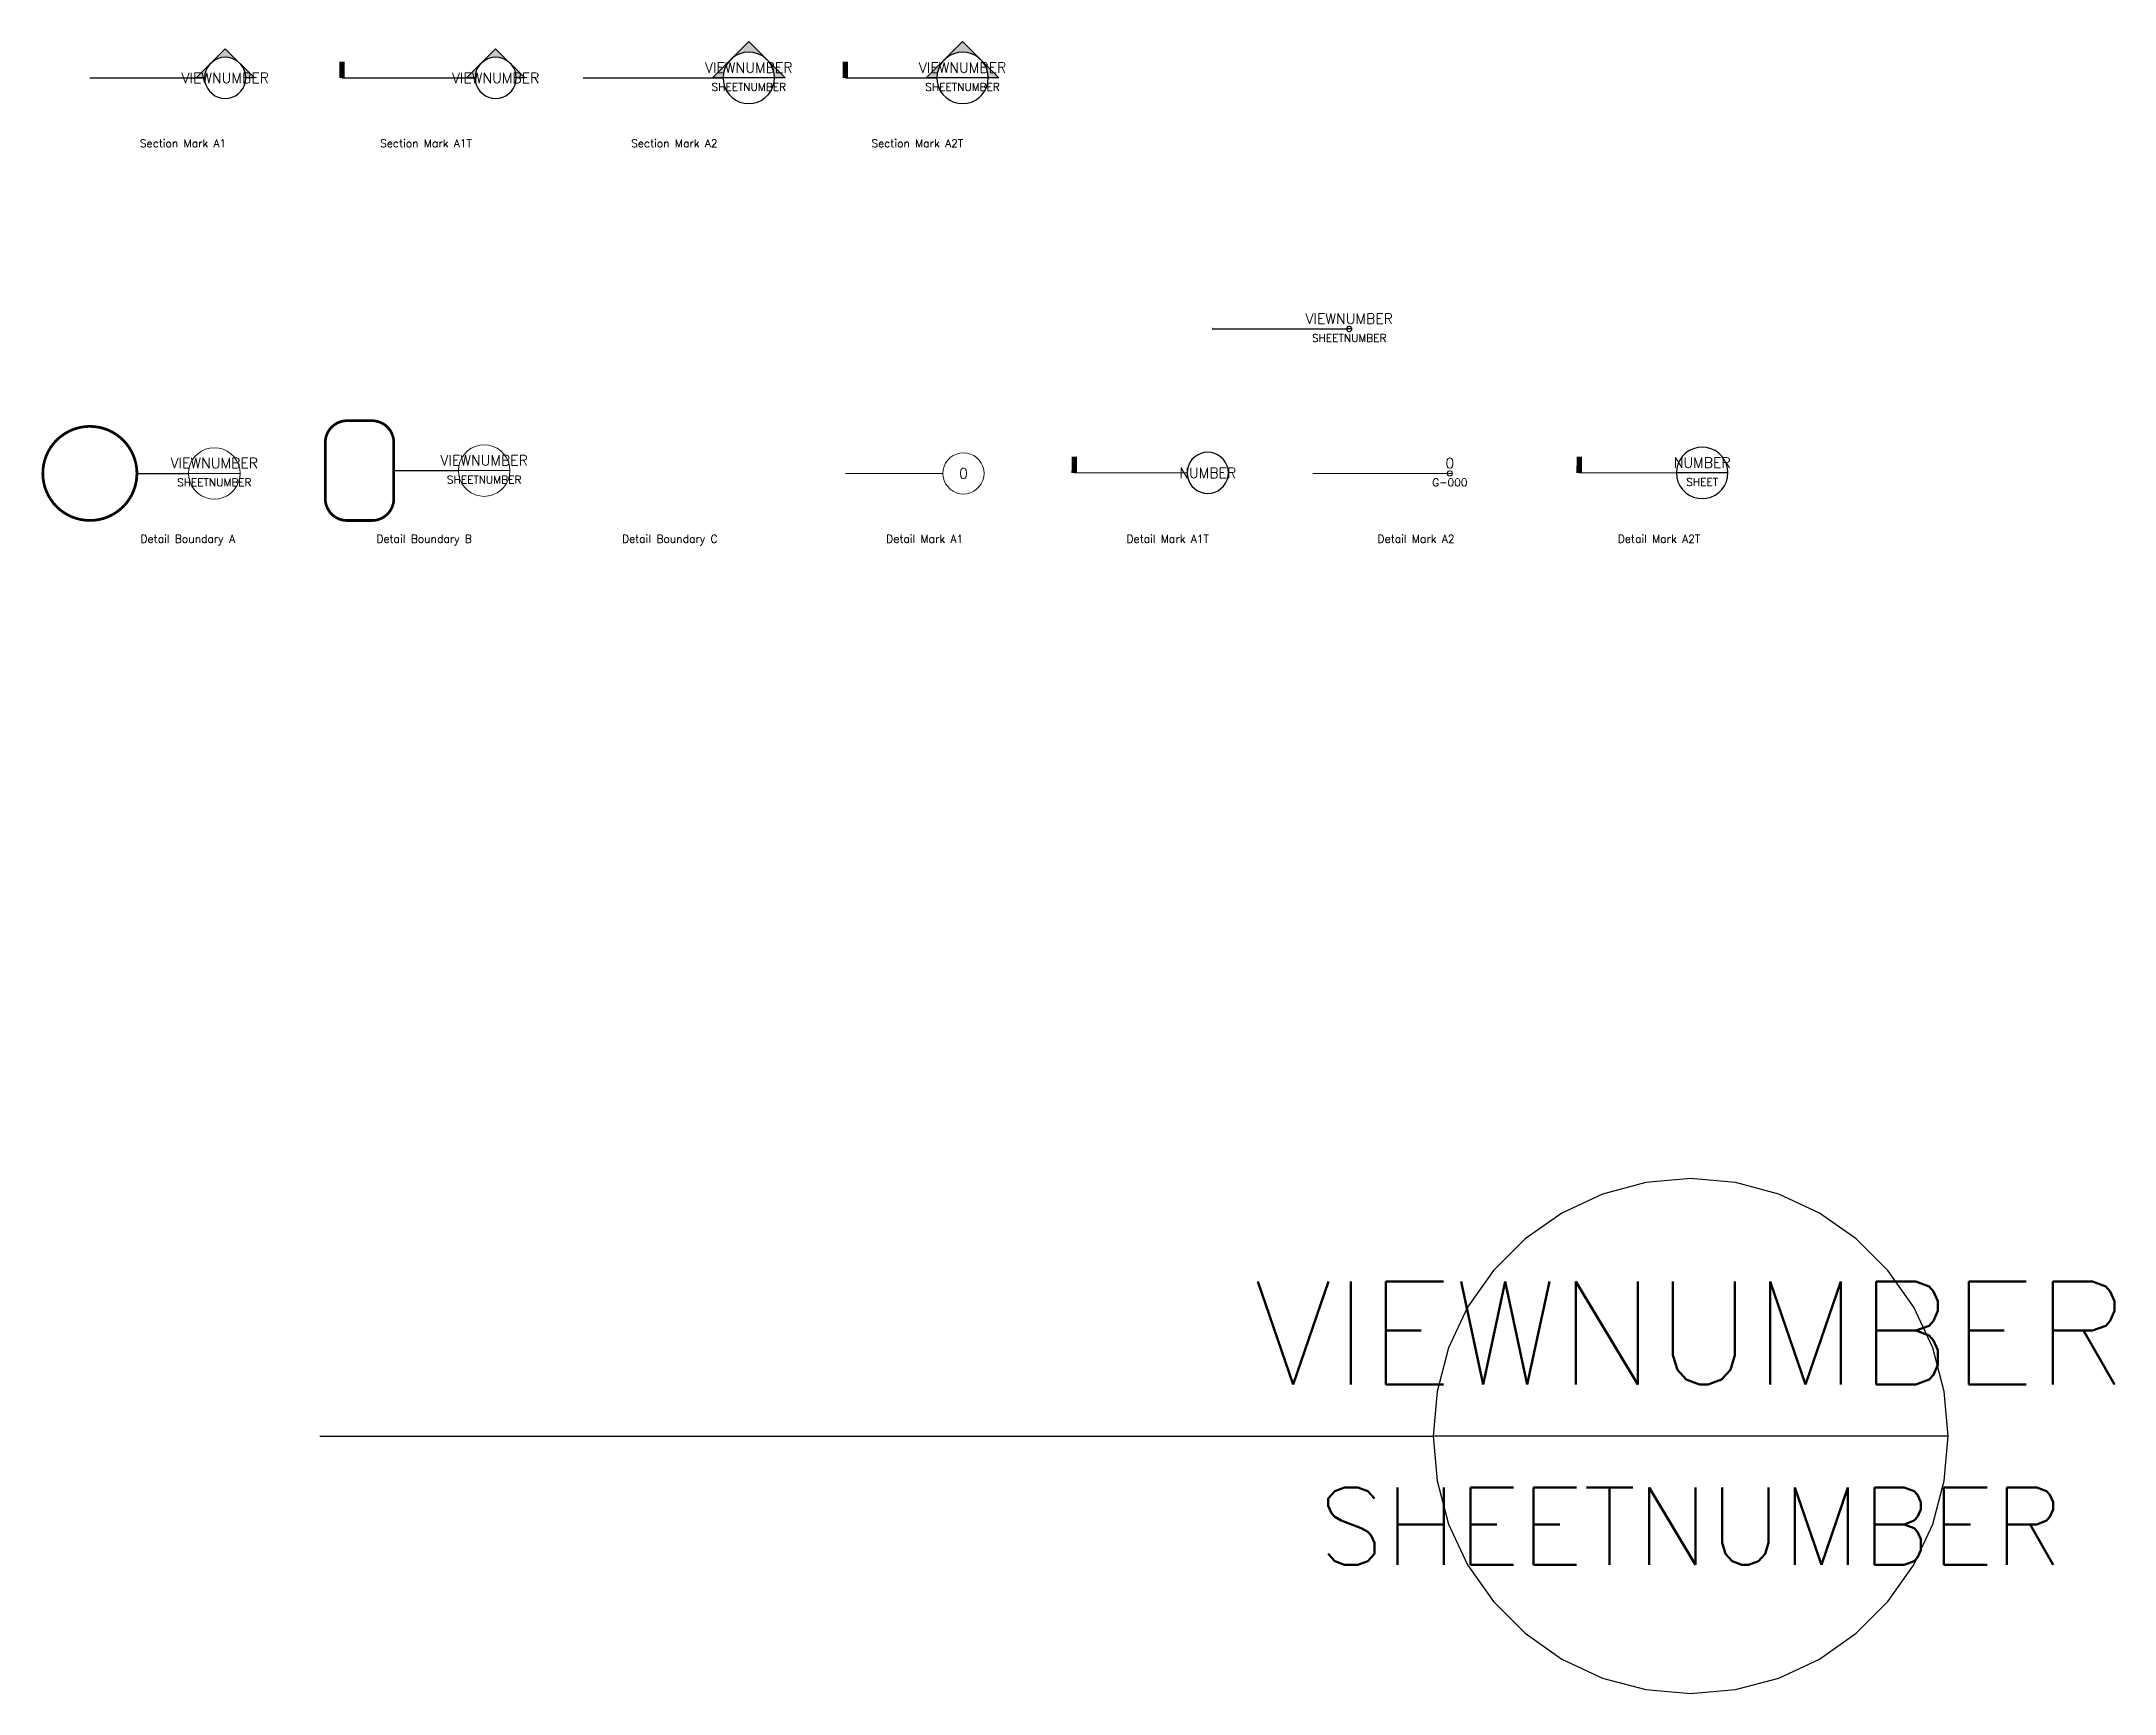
# Model space of a CAD drawing. Header units: millimetres. Extents: x -1452 to 198559, y -2095 to 85627.
# Drawn here: x 189339 to 195376, y 6816 to 11628 of the extents above; entities that cross this region are included whole.
import ezdxf
from ezdxf.enums import TextEntityAlignment as Align

# ---------------------------------------------------------------- set-up
doc = ezdxf.new("R2010")
doc.units = ezdxf.units.MM
doc.header["$LTSCALE"] = 0.5
doc.set_wipeout_variables(frame=1)
doc.linetypes.add('DASHED2', pattern=[9.525, 6.35, -3.175])
doc.layers.add('A060A', color=191, linetype='Continuous', lineweight=25)
doc.layers.add('Aec-Detail-Marks', color=150, linetype='Continuous', lineweight=18)
doc.styles.add('Arch-Dim', font='romans.shx', dxfattribs={"width": 0.75})
doc.styles.add('RomanS', font='romans.shx')
doc.dimstyles.new('Aec-Arch-M-100', dxfattribs={"dimscale": 100, "dimtxt": 2.5, "dimasz": 1.5, "dimexe": 1.5, "dimexo": 1.5, "dimgap": 0.8, "dimtad": 1, "dimdec": 0, "dimzin": 3, "dimdsep": 46, "dimtxsty": 'Arch-Dim', "dimblk": 'ARCHTICK', "dimcen": 2.5, "dimazin": 2, "dimtfac": 0.75, "dimtdec": 0, "dimtix": 1, "dimtmove": 2, "dimatfit": 2, "dimfxl": 1, "dimtolj": 1, "dimtzin": 0, "dimarcsym": 0})

msp = doc.modelspace()

# ---------------------------------------------------------------- texts
at = {"style": 'RomanS'}
for s, p in [('Section Mark A1', (189877.8, 11320.1)), ('Section Mark A1T', (190593.1, 11320.1)), ('Section Mark A2', (191308.4, 11320.1)), ('Section Mark A2T', (192023.7, 11320.1)), ('Detail Boundary A', (189903.2, 10167.9)), ('Detail Boundary B', (190593.1, 10167.9)), ('Detail Boundary C', (191308.4, 10167.9)), ('Detail Mark A1', (192023.7, 10167.9)), ('Detail Mark A1T', (192739.1, 10167.9)), ('Detail Mark A2', (193454.4, 10167.9)), ('Detail Mark A2T', (194169.7, 10167.9))]:
    msp.add_text(s, height=22.86, dxfattribs=at).set_placement(p, align=Align.RIGHT)

# ---------------------------------------------------------------- blocks, each defined once
blk = doc.blocks.new('*U27')
at = {"layer": 'Aec-Detail-Marks'}
blk.add_lwpolyline([(0, 0, 1.59, 1.59, 0), (0.02, 4.76, 0, 0, 0)], format="xyseb", dxfattribs=at)
blk = doc.blocks.new('*U28')
at = {"layer": 'Aec-Detail-Marks'}
blk.add_lwpolyline([(0, 0, 1.59, 1.59, 0), (0.03, 4.76, 0, 0, 0)], format="xyseb", dxfattribs=at)
blk = doc.blocks.new('Anno_Detail_A1_large_wo')
at = {"color": 0, "linetype": 'ByBlock', "lineweight": -2}
blk.add_wipeout([(2.67, 0), (2.63, 0.46), (2.51, 0.91), (2.31, 1.33), (2.04, 1.71), (1.71, 2.04), (1.33, 2.31), (0.91, 2.51), (0.46, 2.63), (0, 2.67), (-0.46, 2.63), (-0.91, 2.51), (-1.33, 2.31), (-1.71, 2.04), (-2.04, 1.71), (-2.31, 1.33), (-2.51, 0.91), (-2.63, 0.46), (-2.67, 0), (-2.63, -0.46), (-2.51, -0.91), (-2.31, -1.33), (-2.04, -1.71), (-1.71, -2.04), (-1.33, -2.31), (-0.91, -2.51), (-0.46, -2.63), (0, -2.67), (0.46, -2.63), (0.91, -2.51), (1.33, -2.31), (1.71, -2.04), (2.04, -1.71), (2.31, -1.33), (2.51, -0.91), (2.63, -0.46)], dxfattribs=at)
blk.add_lwpolyline([(2.67, 0), (2.63, 0.46), (2.51, 0.91), (2.31, 1.33), (2.04, 1.71), (1.71, 2.04), (1.33, 2.31), (0.91, 2.51), (0.46, 2.63), (0, 2.67), (-0.46, 2.63), (-0.91, 2.51), (-1.33, 2.31), (-1.71, 2.04), (-2.04, 1.71), (-2.31, 1.33), (-2.51, 0.91), (-2.63, 0.46), (-2.67, 0), (-2.63, -0.46), (-2.51, -0.91), (-2.31, -1.33), (-2.04, -1.71), (-1.71, -2.04), (-1.33, -2.31), (-0.91, -2.51), (-0.46, -2.63), (0, -2.67), (0.46, -2.63), (0.91, -2.51), (1.33, -2.31), (1.71, -2.04), (2.04, -1.71), (2.31, -1.33), (2.51, -0.91), (2.63, -0.46)], close=True, dxfattribs=at)
at = {"color": 0, "linetype": 'ByBlock', "lineweight": -2, "style": 'RomanS'}
blk.add_attdef('NUMBER', text='', height=1.33, dxfattribs=at).set_placement((0, 0), align=Align.MIDDLE)
blk = doc.blocks.new('_ArchTick')
at = {"color": 0, "linetype": 'ByBlock', "const_width": 0.15}
blk.add_lwpolyline([(-0.5, -0.5), (0.5, 0.5)], dxfattribs=at)
blk = doc.blocks.new('Anno_Detail_A2_large_wo')
at = {"color": 0, "linetype": 'ByBlock', "lineweight": -2}
blk.add_wipeout([(3.33, 0), (3.28, 0.58), (3.13, 1.14), (2.89, 1.67), (2.55, 2.14), (2.14, 2.55), (1.67, 2.89), (1.14, 3.13), (0.58, 3.28), (0, 3.33), (-0.58, 3.28), (-1.14, 3.13), (-1.67, 2.89), (-2.14, 2.55), (-2.55, 2.14), (-2.89, 1.67), (-3.13, 1.14), (-3.28, 0.58), (-3.33, 0), (-3.28, -0.58), (-3.13, -1.14), (-2.89, -1.67), (-2.55, -2.14), (-2.14, -2.55), (-1.67, -2.89), (-1.14, -3.13), (-0.58, -3.28), (0, -3.33), (0.58, -3.28), (1.14, -3.13), (1.67, -2.89), (2.14, -2.55), (2.55, -2.14), (2.89, -1.67), (3.13, -1.14), (3.28, -0.58)], dxfattribs=at)
blk.add_line((3.33, 0), (-3.33, 0), dxfattribs=at)
blk.add_lwpolyline([(3.33, 0), (3.28, 0.58), (3.13, 1.14), (2.89, 1.67), (2.55, 2.14), (2.14, 2.55), (1.67, 2.89), (1.14, 3.13), (0.58, 3.28), (0, 3.33), (-0.58, 3.28), (-1.14, 3.13), (-1.67, 2.89), (-2.14, 2.55), (-2.55, 2.14), (-2.89, 1.67), (-3.13, 1.14), (-3.28, 0.58), (-3.33, 0), (-3.28, -0.58), (-3.13, -1.14), (-2.89, -1.67), (-2.55, -2.14), (-2.14, -2.55), (-1.67, -2.89), (-1.14, -3.13), (-0.58, -3.28), (0, -3.33), (0.58, -3.28), (1.14, -3.13), (1.67, -2.89), (2.14, -2.55), (2.55, -2.14), (2.89, -1.67), (3.13, -1.14), (3.28, -0.58)], close=True, dxfattribs=at)
at = {"color": 0, "linetype": 'ByBlock', "lineweight": -2, "style": 'RomanS'}
blk.add_attdef('NUMBER', text='', height=1.33, dxfattribs=at).set_placement((0, 0.67), align=Align.CENTER)
blk.add_attdef('SHEET', text='', height=1, dxfattribs=at).set_placement((0, -0.67), align=Align.TOP_CENTER)
blk = doc.blocks.new('*U128')
at = {"color": 0, "linetype": 'ByBlock', "lineweight": -2}
blk.add_wipeout([(7.5, 0), (7.4, 1.3), (7, 2.6), (6.5, 3.7), (5.7, 4.8), (4.8, 5.7), (3.7, 6.5), (2.6, 7), (1.3, 7.4), (0, 7.5), (-1.3, 7.4), (-2.6, 7), (-3.8, 6.5), (-4.8, 5.7), (-5.7, 4.8), (-6.5, 3.7), (-7, 2.6), (-7.4, 1.3), (-7.5, 0), (-7.4, -1.3), (-7, -2.6), (-6.5, -3.8), (-5.7, -4.8), (-4.8, -5.7), (-3.8, -6.5), (-2.6, -7), (-1.3, -7.4), (0, -7.5), (1.3, -7.4), (2.6, -7), (3.7, -6.5), (4.8, -5.7), (5.7, -4.8), (6.5, -3.8), (7, -2.6), (7.4, -1.3)], dxfattribs=at)
blk.add_line((7.5, 0), (-7.5, 0), dxfattribs=at)
blk.add_lwpolyline([(7.5, 0), (7.4, 1.3), (7, 2.6), (6.5, 3.7), (5.7, 4.8), (4.8, 5.7), (3.7, 6.5), (2.6, 7), (1.3, 7.4), (0, 7.5), (-1.3, 7.4), (-2.6, 7), (-3.8, 6.5), (-4.8, 5.7), (-5.7, 4.8), (-6.5, 3.7), (-7, 2.6), (-7.4, 1.3), (-7.5, 0), (-7.4, -1.3), (-7, -2.6), (-6.5, -3.8), (-5.7, -4.8), (-4.8, -5.7), (-3.8, -6.5), (-2.6, -7), (-1.3, -7.4), (0, -7.5), (1.3, -7.4), (2.6, -7), (3.7, -6.5), (4.8, -5.7), (5.7, -4.8), (6.5, -3.8), (7, -2.6), (7.4, -1.3)], close=True, dxfattribs=at)
at = {"layer": 'Aec-Detail-Marks', "color": 0, "linetype": 'ByBlock', "lineweight": -2}
blk.add_lwpolyline([(-399.2, 0), (-7.5, 0)], dxfattribs=at)
at = {"color": 0, "linetype": 'ByBlock', "lineweight": -2, "style": 'RomanS'}
blk.add_attdef('NUMBER', text='', height=3, dxfattribs=at).set_placement((0, 1.5), align=Align.CENTER)
blk.add_attdef('SHEET', text='', height=2.25, dxfattribs=at).set_placement((0, -1.5), align=Align.TOP_CENTER)
blk = doc.blocks.new('*U123')
at = {"color": 0, "linetype": 'ByBlock', "lineweight": -2}
blk.add_lwpolyline([(-399.2, 0, 1.59, 1.59, 0), (-399.2, 4.8, 0, 0, 0)], format="xyseb", dxfattribs=at)
blk.add_wipeout([(7.5, 0), (7.4, 1.3), (7, 2.6), (6.5, 3.7), (5.7, 4.8), (4.8, 5.7), (3.7, 6.5), (2.6, 7), (1.3, 7.4), (0, 7.5), (-1.3, 7.4), (-2.6, 7), (-3.8, 6.5), (-4.8, 5.7), (-5.7, 4.8), (-6.5, 3.7), (-7, 2.6), (-7.4, 1.3), (-7.5, 0), (-7.4, -1.3), (-7, -2.6), (-6.5, -3.8), (-5.7, -4.8), (-4.8, -5.7), (-3.8, -6.5), (-2.6, -7), (-1.3, -7.4), (0, -7.5), (1.3, -7.4), (2.6, -7), (3.7, -6.5), (4.8, -5.7), (5.7, -4.8), (6.5, -3.8), (7, -2.6), (7.4, -1.3)], dxfattribs=at)
blk.add_line((7.5, 0), (-7.5, 0), dxfattribs=at)
blk.add_lwpolyline([(7.5, 0), (7.4, 1.3), (7, 2.6), (6.5, 3.7), (5.7, 4.8), (4.8, 5.7), (3.7, 6.5), (2.6, 7), (1.3, 7.4), (0, 7.5), (-1.3, 7.4), (-2.6, 7), (-3.8, 6.5), (-4.8, 5.7), (-5.7, 4.8), (-6.5, 3.7), (-7, 2.6), (-7.4, 1.3), (-7.5, 0), (-7.4, -1.3), (-7, -2.6), (-6.5, -3.8), (-5.7, -4.8), (-4.8, -5.7), (-3.8, -6.5), (-2.6, -7), (-1.3, -7.4), (0, -7.5), (1.3, -7.4), (2.6, -7), (3.7, -6.5), (4.8, -5.7), (5.7, -4.8), (6.5, -3.8), (7, -2.6), (7.4, -1.3)], close=True, dxfattribs=at)
at = {"layer": 'Aec-Detail-Marks', "color": 0, "linetype": 'ByBlock', "lineweight": -2}
blk.add_lwpolyline([(-399.2, 0), (-7.5, 0)], dxfattribs=at)
at = {"color": 0, "linetype": 'ByBlock', "lineweight": -2, "style": 'RomanS'}
blk.add_attdef('NUMBER', text='', height=3, dxfattribs=at).set_placement((0, 1.5), align=Align.CENTER)
blk.add_attdef('SHEET', text='', height=2.25, dxfattribs=at).set_placement((0, -1.5), align=Align.TOP_CENTER)
blk = doc.blocks.new('Anno_SheetSet_Detail_A2_large_wo')
at = {"color": 0, "linetype": 'ByBlock', "lineweight": -2}
blk.add_wipeout([(7.5, 0), (7.386, 1.302), (7.048, 2.565), (6.495, 3.75), (5.745, 4.821), (4.821, 5.745), (3.75, 6.495), (2.565, 7.048), (1.302, 7.386), (0, 7.5), (-1.302, 7.386), (-2.565, 7.048), (-3.75, 6.495), (-4.821, 5.745), (-5.745, 4.821), (-6.495, 3.75), (-7.048, 2.565), (-7.386, 1.302), (-7.5, 0), (-7.386, -1.302), (-7.048, -2.565), (-6.495, -3.75), (-5.745, -4.821), (-4.821, -5.745), (-3.75, -6.495), (-2.565, -7.048), (-1.302, -7.386), (0, -7.5), (1.302, -7.386), (2.565, -7.048), (3.75, -6.495), (4.821, -5.745), (5.745, -4.821), (6.495, -3.75), (7.048, -2.565), (7.386, -1.302)], dxfattribs=at)
blk.add_line((7.5, 0), (-7.5, 0), dxfattribs=at)
blk.add_lwpolyline([(7.5, 0), (7.386, 1.302), (7.048, 2.565), (6.495, 3.75), (5.745, 4.821), (4.821, 5.745), (3.75, 6.495), (2.565, 7.048), (1.302, 7.386), (0, 7.5), (-1.302, 7.386), (-2.565, 7.048), (-3.75, 6.495), (-4.821, 5.745), (-5.745, 4.821), (-6.495, 3.75), (-7.048, 2.565), (-7.386, 1.302), (-7.5, 0), (-7.386, -1.302), (-7.048, -2.565), (-6.495, -3.75), (-5.745, -4.821), (-4.821, -5.745), (-3.75, -6.495), (-2.565, -7.048), (-1.302, -7.386), (0, -7.5), (1.302, -7.386), (2.565, -7.048), (3.75, -6.495), (4.821, -5.745), (5.745, -4.821), (6.495, -3.75), (7.048, -2.565), (7.386, -1.302)], close=True, dxfattribs=at)
at = {"layer": 'Aec-Detail-Marks', "color": 0, "linetype": 'ByBlock', "lineweight": -2}
blk.add_lwpolyline([(-39.918, 0), (-7.5, 0)], dxfattribs=at)
at = {"color": 0, "linetype": 'ByBlock', "lineweight": -2, "style": 'RomanS'}
blk.add_attdef('NUMBER', text='', height=3, dxfattribs=at).set_placement((0, 1.5), align=Align.CENTER)
blk.add_attdef('SHEET', text='', height=2.25, dxfattribs=at).set_placement((0, -1.5), align=Align.TOP_CENTER)
blk = doc.blocks.new('*U25')
at = {"layer": 'A060A'}
blk.add_lwpolyline([(0, 0, 1.5875, 1.5875, 0), (0, 4.7625, 0, 0, 0)], format="xyseb", dxfattribs=at)
blk = doc.blocks.new('*U26')
at = {"layer": 'A060A'}
blk.add_lwpolyline([(0, 0, 1.5875, 1.5875, 0), (0, 4.7625, 0, 0, 0)], format="xyseb", dxfattribs=at)
blk = doc.blocks.new('Anno_Section_A1_large_wo')
at = {"color": 0}
blk.add_wipeout([(2.67, 0), (2.63, 0.46), (2.51, 0.91), (2.31, 1.33), (2.04, 1.71), (1.71, 2.04), (1.33, 2.31), (0.91, 2.51), (0.46, 2.63), (0, 2.67), (-0.46, 2.63), (-0.91, 2.51), (-1.33, 2.31), (-1.71, 2.04), (-2.04, 1.71), (-2.31, 1.33), (-2.51, 0.91), (-2.63, 0.46), (-2.67, 0), (-2.63, -0.46), (-2.51, -0.91), (-2.31, -1.33), (-2.04, -1.71), (-1.71, -2.04), (-1.33, -2.31), (-0.91, -2.51), (-0.46, -2.63), (0, -2.67), (0.46, -2.63), (0.91, -2.51), (1.33, -2.31), (1.71, -2.04), (2.04, -1.71), (2.31, -1.33), (2.51, -0.91), (2.63, -0.46)], dxfattribs=at)
blk.add_lwpolyline([(2.67, 0), (2.63, 0.46), (2.51, 0.91), (2.31, 1.33), (2.04, 1.71), (1.71, 2.04), (1.33, 2.31), (0.91, 2.51), (0.46, 2.63), (0, 2.67), (-0.46, 2.63), (-0.91, 2.51), (-1.33, 2.31), (-1.71, 2.04), (-2.04, 1.71), (-2.31, 1.33), (-2.51, 0.91), (-2.63, 0.46), (-2.67, 0), (-2.63, -0.46), (-2.51, -0.91), (-2.31, -1.33), (-2.04, -1.71), (-1.71, -2.04), (-1.33, -2.31), (-0.91, -2.51), (-0.46, -2.63), (0, -2.67), (0.46, -2.63), (0.91, -2.51), (1.33, -2.31), (1.71, -2.04), (2.04, -1.71), (2.31, -1.33), (2.51, -0.91), (2.63, -0.46)], close=True, dxfattribs=at)
at = {"color": 0, "linetype": 'ByBlock', "lineweight": -2, "style": 'RomanS'}
blk.add_attdef('NUMBER', text='', height=1.33, dxfattribs=at).set_placement((0, 0), align=Align.MIDDLE)
blk = doc.blocks.new('Anno_Arrow_A1_large')
at = {"linetype": 'ByBlock', "lineweight": -2}
h = blk.add_hatch(color=0, dxfattribs=at)
h.paths.add_polyline_path([(-1.89, 1.89), (-3.77, 0), (-2.67, 0, -0.198912)])
h.paths.add_polyline_path([(0, 3.77), (-1.89, 1.89, -0.414214), (1.89, 1.89)])
h.paths.add_polyline_path([(2.53, 1.24), (2.39, 1.17, -0.114349), (2.67, 0), (3.77, 0)])
h.paths.add_polyline_path([(1.89, 1.89, -0.082683), (2.39, 1.17), (2.53, 1.24)])
at = {"color": 0, "linetype": 'ByBlock', "lineweight": -2}
blk.add_lwpolyline([(-2.67, 0), (-3.77, 0), (0, 3.77), (3.77, 0), (2.67, 0)], dxfattribs=at)
blk = doc.blocks.new('*U103')
at = {"layer": 'A060A'}
blk.add_lwpolyline([(0, 0, 1.5875, 1.5875, 0), (0, 4.7625, 0, 0, 0)], format="xyseb", dxfattribs=at)
blk = doc.blocks.new('Anno_Section_A2_large_wo')
blk.add_wipeout([(3.33, 0), (3.28, 0.58), (3.13, 1.14), (2.89, 1.67), (2.55, 2.14), (2.14, 2.55), (1.67, 2.89), (1.14, 3.13), (0.58, 3.28), (0, 3.33), (-0.58, 3.28), (-1.14, 3.13), (-1.67, 2.89), (-2.14, 2.55), (-2.55, 2.14), (-2.89, 1.67), (-3.13, 1.14), (-3.28, 0.58), (-3.33, 0), (-3.28, -0.58), (-3.13, -1.14), (-2.89, -1.67), (-2.55, -2.14), (-2.14, -2.55), (-1.67, -2.89), (-1.14, -3.13), (-0.58, -3.28), (0, -3.33), (0.58, -3.28), (1.14, -3.13), (1.67, -2.89), (2.14, -2.55), (2.55, -2.14), (2.89, -1.67), (3.13, -1.14), (3.28, -0.58)])
at = {"color": 0, "linetype": 'ByBlock', "lineweight": -2}
blk.add_line((3.33, 0), (-3.33, 0), dxfattribs=at)
blk.add_lwpolyline([(3.33, 0), (3.28, 0.58), (3.13, 1.14), (2.89, 1.67), (2.55, 2.14), (2.14, 2.55), (1.67, 2.89), (1.14, 3.13), (0.58, 3.28), (0, 3.33), (-0.58, 3.28), (-1.14, 3.13), (-1.67, 2.89), (-2.14, 2.55), (-2.55, 2.14), (-2.89, 1.67), (-3.13, 1.14), (-3.28, 0.58), (-3.33, 0), (-3.28, -0.58), (-3.13, -1.14), (-2.89, -1.67), (-2.55, -2.14), (-2.14, -2.55), (-1.67, -2.89), (-1.14, -3.13), (-0.58, -3.28), (0, -3.33), (0.58, -3.28), (1.14, -3.13), (1.67, -2.89), (2.14, -2.55), (2.55, -2.14), (2.89, -1.67), (3.13, -1.14), (3.28, -0.58)], close=True)
at = {"color": 0, "linetype": 'ByBlock', "lineweight": -2, "style": 'RomanS'}
blk.add_attdef('NUMBER', text='', height=1.33, dxfattribs=at).set_placement((0, 0.67), align=Align.CENTER)
blk.add_attdef('SHEET', text='', height=1, dxfattribs=at).set_placement((0, -0.67), align=Align.TOP_CENTER)
blk = doc.blocks.new('Anno_Arrow_A2_large')
at = {"linetype": 'ByBlock', "lineweight": -2}
h = blk.add_hatch(color=0, dxfattribs=at)
h.paths.add_polyline_path([(-2.36, 2.36), (-4.71, 0), (-3.33, 0, -0.198912)])
h.paths.add_polyline_path([(0, 4.71), (-2.36, 2.36, -0.414214), (2.36, 2.36)])
h.paths.add_polyline_path([(3.16, 1.55), (2.99, 1.47, -0.114349), (3.33, 0), (4.71, 0)])
h.paths.add_polyline_path([(2.36, 2.36, -0.082683), (2.99, 1.47), (3.16, 1.55)])
at = {"color": 0, "linetype": 'ByBlock', "lineweight": -2}
blk.add_lwpolyline([(-3.33, 0), (-4.71, 0), (0, 4.71), (4.71, 0), (3.33, 0)], dxfattribs=at)
blk = doc.blocks.new('*U104')
at = {"layer": 'A060A'}
blk.add_lwpolyline([(0, 0, 1.5875, 1.5875, 0), (0, 4.7625, 0, 0, 0)], format="xyseb", dxfattribs=at)

# ---------------------------------------------------------------- linework, layer by layer
at = {"layer": 'Aec-Detail-Marks'}
for p, q in [((192346.7, 10371.4), (192675.5, 10371.4)), ((193817.1, 10371.4), (194100.3, 10371.4))]:
    msp.add_line(p, q, dxfattribs=at)
at = {"layer": 'Aec-Detail-Marks', "linetype": 'DASHED2', "const_width": 7.94, "flags": 128}
for points in [[(189617.4, 10369.9, 1), (189343.4, 10369.9, 1)], [(190165.9, 10459.9, -0.414214), (190229.4, 10523.4), (190301.9, 10523.4, -0.414214), (190365.4, 10459.9), (190365.4, 10296.2, -0.414214), (190301.9, 10232.7), (190229.4, 10232.7, -0.414214), (190165.9, 10296.2)]]:
    msp.add_lwpolyline(points, format="xyb", close=True, dxfattribs=at)

# ---------------------------------------------------------------- block references
at = {"xscale": 10, "yscale": 10, "zscale": 10}
for name, p in [('*U25', (190214.8, 11522.1)), ('*U26', (191680.4, 11522.1)), ('*U27', (192346.7, 10371.4)), ('*U28', (193817.1, 10371.4))]:
    msp.add_blockref(name, p, dxfattribs=at)
ref = msp.add_blockref('*U123', (193147.6, 10790.7))
ref.add_attrib('SHEET', 'SHEETNUMBER', dxfattribs={"color": 0, "linetype": 'ByBlock', "lineweight": -2, "height": 22.5, "style": 'RomanS'}).set_placement((193147.6, 10775.7), align=Align.TOP_CENTER)
ref.add_attrib('NUMBER', 'VIEWNUMBER', dxfattribs={"color": 0, "linetype": 'ByBlock', "lineweight": -2, "height": 30, "style": 'RomanS'}).set_placement((193147.6, 10805.7), align=Align.CENTER)
at = {"xscale": 100, "yscale": 100, "zscale": 100}
msp.add_blockref('Anno_SheetSet_Detail_A2_large_wo', (194141.7, 7565.9), dxfattribs=at).add_auto_attribs({'SHEET': 'SHEETNUMBER', 'NUMBER': 'VIEWNUMBER'})
at = {"layer": 'A060A'}
ref = msp.add_blockref('Anno_Section_A2_large_wo', (191399.1, 11522.1), dxfattribs=dict(at, xscale=22.5, yscale=22.5, zscale=22.5))
ref.add_attrib('SHEET', 'SHEETNUMBER', dxfattribs={"layer": '0', "color": 0, "linetype": 'ByBlock', "lineweight": -2, "height": 22.5, "style": 'Arch-Dim'}).set_placement((191399.1, 11507.1), align=Align.TOP_CENTER)
ref.add_attrib('NUMBER', 'VIEWNUMBER', dxfattribs={"layer": '0', "color": 0, "linetype": 'ByBlock', "lineweight": -2, "height": 30, "style": 'Arch-Dim'}).set_placement((191399.1, 11537.1), align=Align.CENTER)
ref = msp.add_blockref('Anno_Section_A2_large_wo', (192021.6, 11522.1), dxfattribs=dict(at, xscale=22.5, yscale=22.5, zscale=22.5))
ref.add_attrib('SHEET', 'SHEETNUMBER', dxfattribs={"layer": '0', "color": 0, "linetype": 'ByBlock', "lineweight": -2, "height": 22.5, "style": 'Arch-Dim'}).set_placement((192021.6, 11507.1), align=Align.TOP_CENTER)
ref.add_attrib('NUMBER', 'VIEWNUMBER', dxfattribs={"layer": '0', "color": 0, "linetype": 'ByBlock', "lineweight": -2, "height": 30, "style": 'Arch-Dim'}).set_placement((192021.6, 11537.1), align=Align.CENTER)
ref = msp.add_blockref('Anno_Section_A1_large_wo', (189874.5, 11522.1), dxfattribs=dict(at, xscale=22.5, yscale=22.5, zscale=22.5))
ref.add_attrib('NUMBER', 'VIEWNUMBER', dxfattribs={"layer": '0', "color": 0, "linetype": 'ByBlock', "lineweight": -2, "height": 30, "style": 'Arch-Dim'}).set_placement((189874.5, 11522.1), align=Align.MIDDLE)
at = {"layer": 'A060A', "xscale": 10, "yscale": 10, "zscale": 10}
for name, p in [('*U103', (190214.8, 11522.1)), ('*U104', (191680.4, 11522.1))]:
    msp.add_blockref(name, p, dxfattribs=at)
at = {"layer": 'A060A'}
ref = msp.add_blockref('Anno_Section_A1_large_wo', (190662, 11522.1), dxfattribs=dict(at, xscale=22.5, yscale=22.5, zscale=22.5))
ref.add_attrib('NUMBER', 'VIEWNUMBER', dxfattribs={"layer": '0', "color": 0, "linetype": 'ByBlock', "lineweight": -2, "height": 30, "style": 'Arch-Dim'}).set_placement((190662, 11522.1), align=Align.MIDDLE)
at = {"layer": 'Aec-Detail-Marks'}
ref = msp.add_blockref('Anno_Detail_A1_large_wo', (192024.1, 10369.9), dxfattribs=dict(at, xscale=22.5, yscale=22.5, zscale=22.5))
ref.add_attrib('NUMBER', '0', dxfattribs={"layer": '0', "color": 0, "linetype": 'ByBlock', "lineweight": -2, "height": 30, "style": 'Arch-Dim'}).set_placement((192024.1, 10369.9), align=Align.MIDDLE)
ref = msp.add_blockref('*U128', (193440.3, 10369.9), dxfattribs=at)
ref.add_attrib('SHEET', 'G-000', dxfattribs={"layer": '0', "color": 0, "linetype": 'ByBlock', "lineweight": -2, "height": 22.5, "style": 'RomanS'}).set_placement((193440.3, 10354.9), align=Align.TOP_CENTER)
ref.add_attrib('NUMBER', '0', dxfattribs={"layer": '0', "color": 0, "linetype": 'ByBlock', "lineweight": -2, "height": 30, "style": 'RomanS'}).set_placement((193440.3, 10384.9), align=Align.CENTER)

msp.set_redraw_order([(e.dxf.handle, doc.entitydb.next_handle()) for e in msp.query("TEXT MTEXT ATTDEF DIMENSION ARC_DIMENSION")])  # texts and dimensions are drawn at this point

# ---------------------------------------------------------------- leaders
at = {"layer": 'Aec-Detail-Marks', "has_arrowhead": 0}
for points in [[(189617.4, 10369.9), (189767.8, 10369.9)], [(190365.4, 10378), (190553.5, 10378)]]:
    msp.add_leader(points, dimstyle='Aec-Arch-M-100', dxfattribs=at)

# ---------------------------------------------------------------- next in the draw order: linework, layer by layer
at = {"layer": 'A060A'}
for points in [[(189480.4, 11522.1), (189814.5, 11522.1)], [(190214.8, 11522.1), (190602, 11522.1)], [(190916.5, 11522.1), (191324.1, 11522.1)], [(191680.4, 11522.1), (191946.6, 11522.1)]]:
    msp.add_lwpolyline(points, dxfattribs=at)
at = {"layer": 'Aec-Detail-Marks'}
msp.add_lwpolyline([(191680.4, 10369.9), (191964.1, 10369.9)], dxfattribs=at)

# ---------------------------------------------------------------- next in the draw order: block references
at = {"layer": 'A060A', "xscale": 22.5, "yscale": 22.5, "zscale": 22.5}
for name, p in [('Anno_Arrow_A1_large', (189874.5, 11522.1)), ('Anno_Arrow_A1_large', (190662, 11522.1)), ('Anno_Arrow_A2_large', (191399.1, 11522.1)), ('Anno_Arrow_A2_large', (192021.6, 11522.1))]:
    msp.add_blockref(name, p, dxfattribs=at)
at = {"layer": 'Aec-Detail-Marks'}
ref = msp.add_blockref('Anno_Detail_A2_large_wo', (189842.8, 10369.9), dxfattribs=dict(at, xscale=22.5, yscale=22.5, zscale=22.5))
ref.add_attrib('NUMBER', 'VIEWNUMBER', dxfattribs={"layer": '0', "color": 0, "linetype": 'ByBlock', "lineweight": -2, "height": 30, "style": 'Arch-Dim'}).set_placement((189842.8, 10384.9), align=Align.CENTER)
ref.add_attrib('SHEET', 'SHEETNUMBER', dxfattribs={"layer": '0', "color": 0, "linetype": 'ByBlock', "lineweight": -2, "height": 22.5, "style": 'Arch-Dim'}).set_placement((189842.8, 10354.9), align=Align.TOP_CENTER)
ref = msp.add_blockref('Anno_Detail_A2_large_wo', (190628.5, 10378), dxfattribs=dict(at, xscale=22.5, yscale=22.5, zscale=22.5))
ref.add_attrib('NUMBER', 'VIEWNUMBER', dxfattribs={"layer": '0', "color": 0, "linetype": 'ByBlock', "lineweight": -2, "height": 30, "style": 'Arch-Dim'}).set_placement((190628.5, 10393), align=Align.CENTER)
ref.add_attrib('SHEET', 'SHEETNUMBER', dxfattribs={"layer": '0', "color": 0, "linetype": 'ByBlock', "lineweight": -2, "height": 22.5, "style": 'Arch-Dim'}).set_placement((190628.5, 10363), align=Align.TOP_CENTER)

# ---------------------------------------------------------------- next in the draw order: wipeouts: each hides what was drawn before it
at = {"color": 0, "linetype": 'ByBlock', "lineweight": -2}
for points in [[(194250.3, 10371.4), (194249.2, 10384.5), (194245.8, 10397.1), (194240.2, 10408.9), (194232.7, 10419.7), (194223.5, 10428.9), (194212.8, 10436.4), (194200.9, 10441.9), (194188.3, 10445.3), (194175.3, 10446.4), (194162.3, 10445.3), (194149.6, 10441.9), (194137.8, 10436.4), (194127.1, 10428.9), (194117.8, 10419.7), (194110.3, 10408.9), (194104.8, 10397.1), (194101.4, 10384.5), (194100.3, 10371.4), (194101.4, 10358.4), (194104.8, 10345.8), (194110.3, 10333.9), (194117.8, 10323.2), (194127.1, 10314), (194137.8, 10306.5), (194149.6, 10301), (194162.3, 10297.6), (194175.3, 10296.4), (194188.3, 10297.6), (194200.9, 10301), (194212.8, 10306.5), (194223.5, 10314), (194232.7, 10323.2), (194240.2, 10333.9), (194245.8, 10345.8), (194249.2, 10358.4)], [(192795.5, 10371.4), (192794.6, 10381.9), (192791.9, 10392), (192787.4, 10401.4), (192781.4, 10410), (192774, 10417.4), (192765.5, 10423.4), (192756, 10427.8), (192745.9, 10430.5), (192735.5, 10431.4), (192725.1, 10430.5), (192715, 10427.8), (192705.5, 10423.4), (192696.9, 10417.4), (192689.5, 10410), (192683.5, 10401.4), (192679.1, 10392), (192676.4, 10381.9), (192675.5, 10371.4), (192676.4, 10361), (192679.1, 10350.9), (192683.5, 10341.4), (192689.5, 10332.9), (192696.9, 10325.5), (192705.5, 10319.5), (192715, 10315.1), (192725.1, 10312.4), (192735.5, 10311.4), (192745.9, 10312.4), (192756, 10315.1), (192765.5, 10319.5), (192774, 10325.5), (192781.4, 10332.9), (192787.4, 10341.4), (192791.9, 10350.9), (192794.6, 10361)]]:
    msp.add_wipeout(points, dxfattribs=at)

# ---------------------------------------------------------------- next in the draw order: linework, layer by layer
msp.add_line((194250.3, 10371.4), (194100.3, 10371.4), dxfattribs=at)
for points in [[(194250.3, 10371.4), (194249.2, 10384.5), (194245.8, 10397.1), (194240.2, 10408.9), (194232.7, 10419.7), (194223.5, 10428.9), (194212.8, 10436.4), (194200.9, 10441.9), (194188.3, 10445.3), (194175.3, 10446.4), (194162.3, 10445.3), (194149.6, 10441.9), (194137.8, 10436.4), (194127.1, 10428.9), (194117.8, 10419.7), (194110.3, 10408.9), (194104.8, 10397.1), (194101.4, 10384.5), (194100.3, 10371.4), (194101.4, 10358.4), (194104.8, 10345.8), (194110.3, 10333.9), (194117.8, 10323.2), (194127.1, 10314), (194137.8, 10306.5), (194149.6, 10301), (194162.3, 10297.6), (194175.3, 10296.4), (194188.3, 10297.6), (194200.9, 10301), (194212.8, 10306.5), (194223.5, 10314), (194232.7, 10323.2), (194240.2, 10333.9), (194245.8, 10345.8), (194249.2, 10358.4)], [(192795.5, 10371.4), (192794.6, 10381.9), (192791.9, 10392), (192787.4, 10401.4), (192781.4, 10410), (192774, 10417.4), (192765.5, 10423.4), (192756, 10427.8), (192745.9, 10430.5), (192735.5, 10431.4), (192725.1, 10430.5), (192715, 10427.8), (192705.5, 10423.4), (192696.9, 10417.4), (192689.5, 10410), (192683.5, 10401.4), (192679.1, 10392), (192676.4, 10381.9), (192675.5, 10371.4), (192676.4, 10361), (192679.1, 10350.9), (192683.5, 10341.4), (192689.5, 10332.9), (192696.9, 10325.5), (192705.5, 10319.5), (192715, 10315.1), (192725.1, 10312.4), (192735.5, 10311.4), (192745.9, 10312.4), (192756, 10315.1), (192765.5, 10319.5), (192774, 10325.5), (192781.4, 10332.9), (192787.4, 10341.4), (192791.9, 10350.9), (192794.6, 10361)]]:
    msp.add_lwpolyline(points, close=True, dxfattribs=at)

# ---------------------------------------------------------------- next in the draw order: texts
at = {"color": 0, "linetype": 'ByBlock', "lineweight": -2, "style": 'RomanS'}
msp.add_attdef('NUMBER', text='VIEWNUMBER', height=30, dxfattribs=at).set_placement((192735.5, 10371.4), align=Align.MIDDLE)
msp.add_attdef('NUMBER', text='VIEWNUMBER', height=30, dxfattribs=at).set_placement((194175.3, 10386.4), align=Align.CENTER)
msp.add_attdef('SHEET', text='SHEETNUMBER', height=22.5, dxfattribs=at).set_placement((194175.3, 10356.4), align=Align.TOP_CENTER)

doc.saveas('drawing.dxf')
